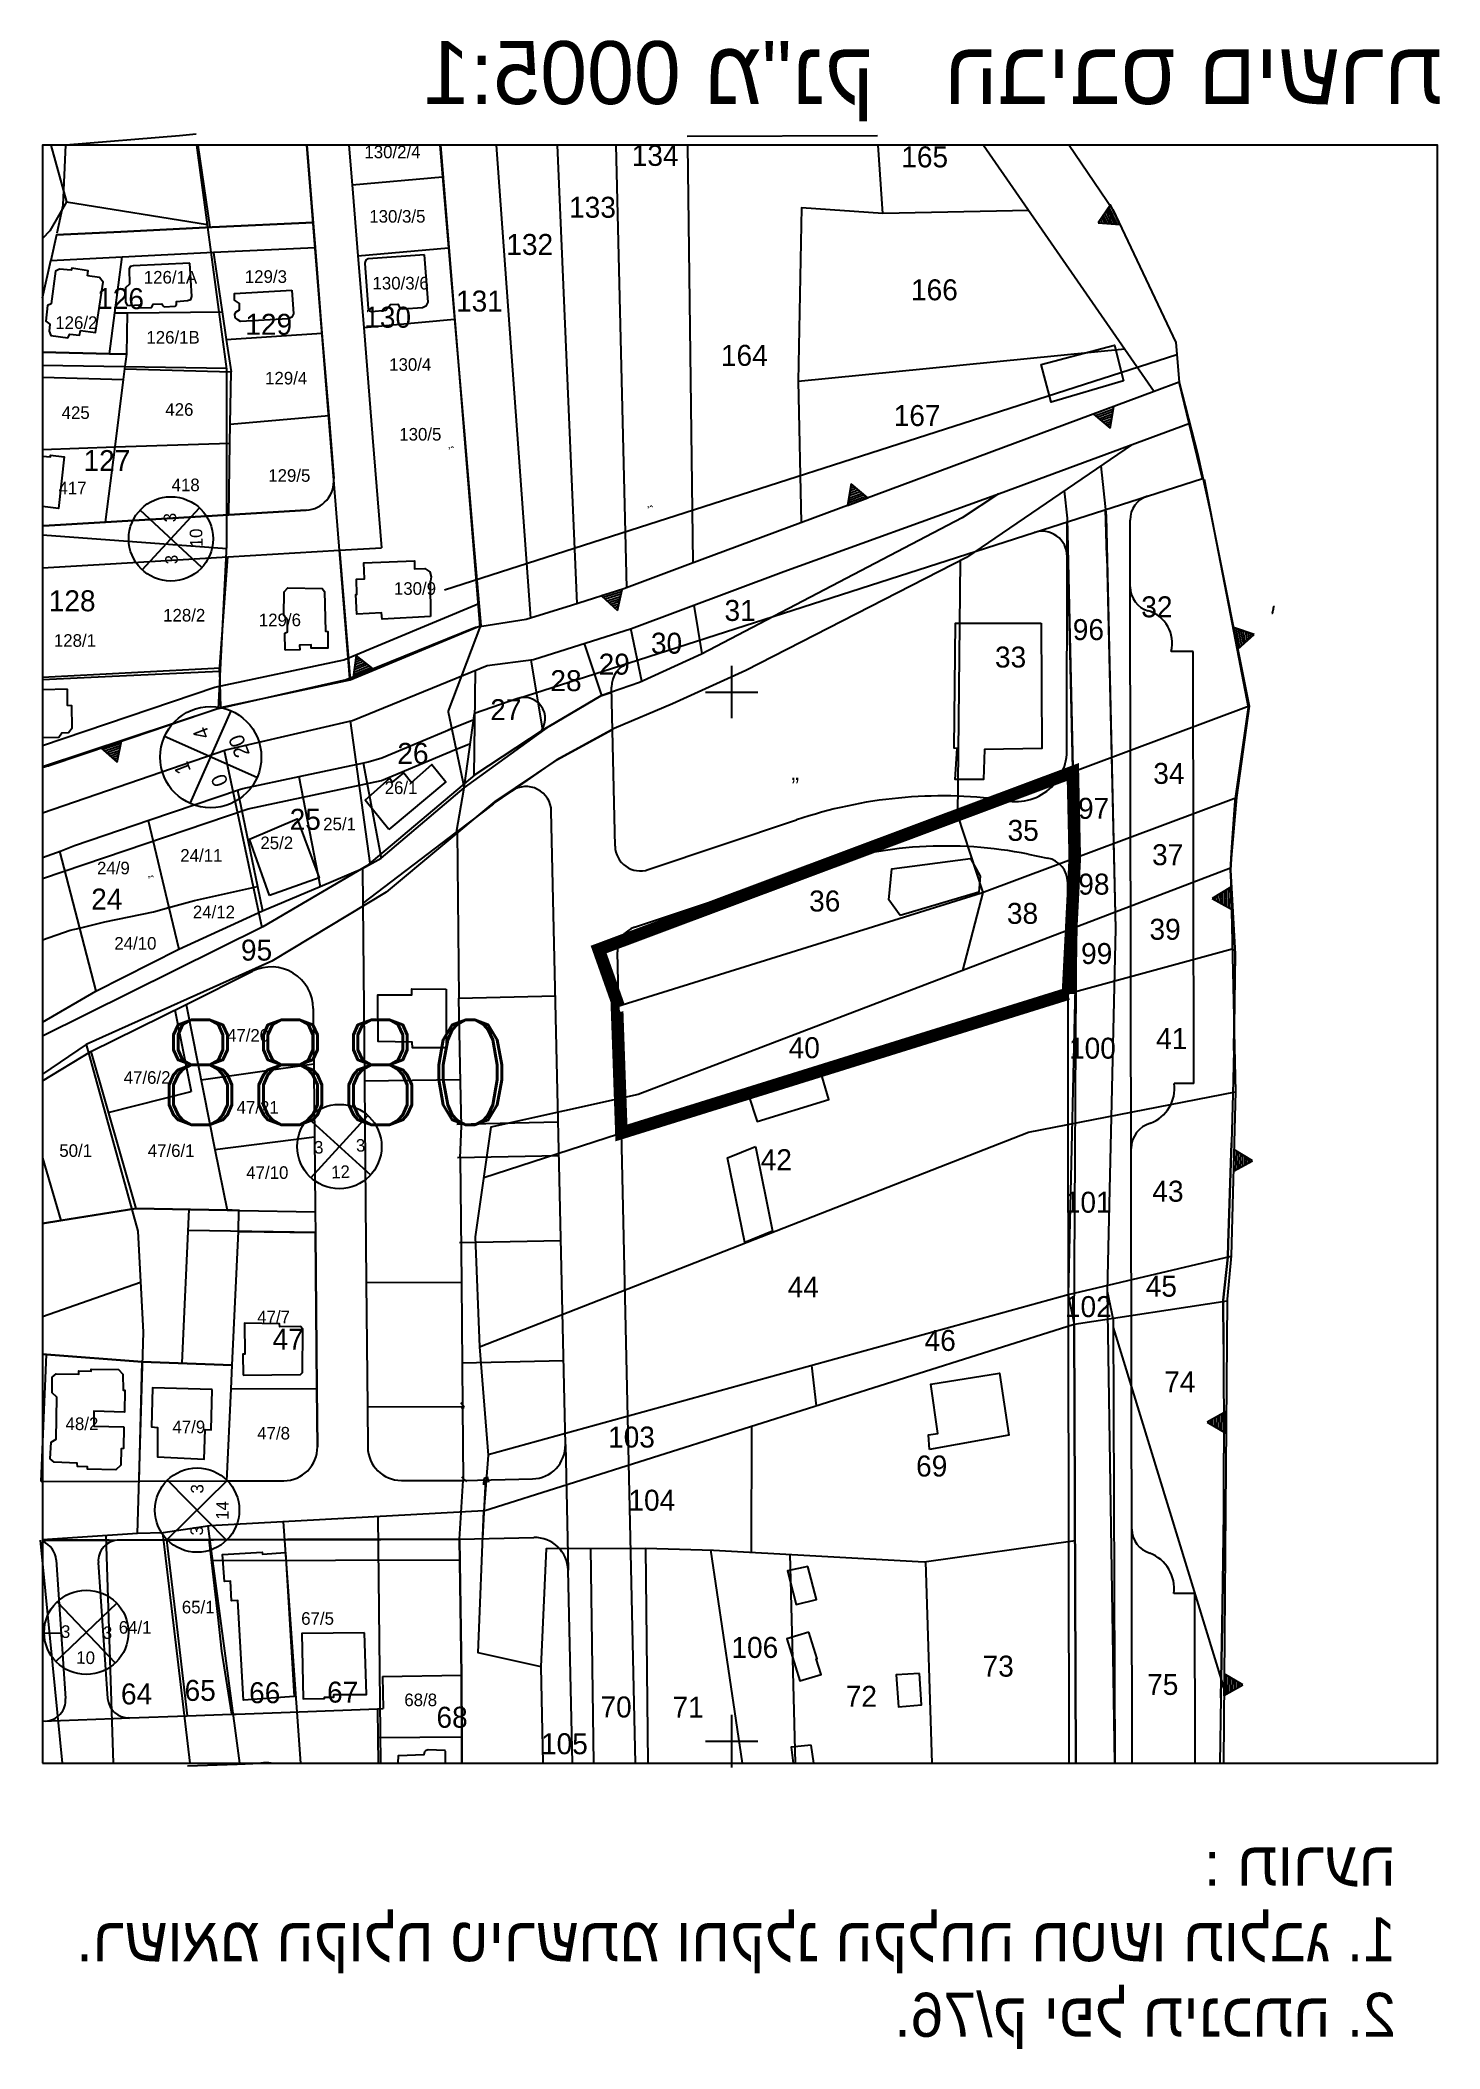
# Model space of a CAD drawing. Extents: x 148861 to 149208, y 169271 to 169495.
# Drawn here: x 149127.07 to 149160.42, y 169283 to 169330.87 of the extents above; entities that cross this region are included whole.
import ezdxf
from ezdxf.enums import TextEntityAlignment as Align

# ---------------------------------------------------------------- set-up
doc = ezdxf.new("R2010")
doc.units = 0
doc.header["$LTSCALE"] = 0.1
doc.header["$MEASUREMENT"] = 0
doc.layers.get('0').update_dxf_attribs({"linetype": 'CONTINUOUS'})
for name, color, linetype in [('BATIM', 4, 'CONTINUOUS'), ('D', 4, 'CONTINUOUS'), ('GUSH', 196, 'CONTINUOUS'), ('GUSHNAME', 196, 'CONTINUOUS'), ('HELKA', 192, 'CONTINUOUS'), ('K_AD_GRID', 8, 'CONTINUOUS'), ('MIG', 3, 'CONTINUOUS'), ('MISPAR-HELKA', 192, 'CONTINUOUS'), ('NUMLOT_1-', 4, 'CONTINUOUS'), ('ROAD-W', 8, 'CONTINUOUS'), ('S_CONCR_PRIM', 7, 'CONTINUOUS'), ('Z', 8, 'CONTINUOUS')]:
    doc.layers.add(name, color=color, linetype=linetype)
doc.styles.add('1', font='sivan.shx')
doc.styles.add('H', font='HEBTXT.SHX', dxfattribs={"width": 0.8})
doc.styles.add('ORON', font='oron.shx')
doc.styles.add('ROMANC', font='romanc.shx')
doc.styles.add('TRHEBTXT', font='hebtxt.shx')

msp = doc.modelspace()

# ---------------------------------------------------------------- texts
at = {"layer": 'BATIM', "color": 8, "style": 'ORON'}
msp.add_text('„', height=0.412, dxfattribs=at).set_placement((149145.06, 169313.407), align=Align.MIDDLE)
at = {"layer": 'D', "color": 8, "style": '1', "text_generation_flag": 2}
for s, height, p in [('תרשים סביבה   קנ"מ 0005:1', 1.5, (149160.481, 169329.349)), ('הערות :', 1.05, (149159.376, 169286.891)), ('1. גבלות ושטח החלקה נלקחו מתשריט חלוקה מאושר.', 1.05, (149159.376, 169285.091)), ('2. התכנית לפי ק/76.', 1.05, (149159.376, 169283.291))]:
    msp.add_text(s, height=height, dxfattribs=at).set_placement(p)
at = {"layer": 'GUSHNAME', "color": 8, "style": 'ROMANC'}
msp.add_text('8880', height=2.5, dxfattribs=at).set_placement((149134.102, 169306.273), align=Align.MIDDLE)
at = {"layer": 'MISPAR-HELKA', "color": 8, "style": 'ORON'}
for s, p in [('134', (149141.722, 169328.126)), ('165', (149148.145, 169328.091)), ('133', (149140.229, 169326.89)), ('132', (149138.733, 169326.004)), ('126', (149128.982, 169324.713)), ('131', (149137.535, 169324.655)), ('166', (149148.377, 169324.923)), ('129', (149132.514, 169324.101)), ('130', (149135.347, 169324.27)), ('164', (149143.847, 169323.361)), ('167', (149147.965, 169321.927)), ('127', (149128.657, 169320.856)), ('128', (149127.829, 169317.512)), ('32', (149153.679, 169317.368)), ('31', (149143.747, 169317.282)), ('96', (149152.047, 169316.826)), ('30', (149141.993, 169316.501)), ('29', (149140.748, 169316.002)), ('33', (149150.192, 169316.172)), ('28', (149139.597, 169315.609)), ('27', (149138.165, 169314.921)), ('26', (149135.95, 169313.876)), ('34', (149153.965, 169313.399)), ('97', (149152.171, 169312.566)), ('25', (149133.384, 169312.305)), ('35', (149150.492, 169312.041)), ('37', (149153.936, 169311.461)), ('98', (149152.177, 169310.76)), ('24', (149128.655, 169310.407)), ('36', (149145.763, 169310.358)), ('38', (149150.477, 169310.063)), ('39', (149153.874, 169309.684)), ('95', (149132.224, 169309.188)), ('99', (149152.244, 169309.106)), ('40', (149145.276, 169306.862)), ('100', (149152.143, 169306.85)), ('41', (149154.032, 169307.078)), ('42', (149144.61, 169304.196)), ('43', (149153.943, 169303.442)), ('101', (149152.042, 169303.179)), ('44', (149145.253, 169301.159)), ('45', (149153.785, 169301.175)), ('102', (149152.045, 169300.692)), ('47', (149132.976, 169299.913)), ('46', (149148.515, 169299.886)), ('74', (149154.226, 169298.897)), ('103', (149141.158, 169297.583)), ('69', (149148.313, 169296.893)), ('104', (149141.643, 169296.078)), ('106', (149144.098, 169292.57)), ('73', (149149.897, 169292.124)), ('64', (149129.364, 169291.462)), ('65', (149130.88, 169291.546)), ('66', (149132.418, 169291.491)), ('67', (149134.276, 169291.505)), ('75', (149153.819, 169291.685)), ('70', (149140.791, 169291.151)), ('71', (149142.508, 169291.145)), ('72', (149146.636, 169291.409)), ('68', (149136.883, 169290.906)), ('105', (149139.56, 169290.275))]:
    msp.add_text(s, height=0.5, dxfattribs=at).set_placement(p, align=Align.MIDDLE)
at = {"layer": 'Z', "color": 8, "style": 'ORON'}
for p in [(149136.86, 169321.083), (149141.6, 169319.674), (149129.705, 169310.857)]:
    msp.add_text('’ˆ', height=0.2062, dxfattribs=at).set_placement(p, align=Align.MIDDLE)

# ---------------------------------------------------------------- blocks, each defined once
blk = doc.blocks.new('K_AD_GRID')
at = {"color": 8}
for p, q in [((0, -0.5), (0, 0.5)), ((-0.5, 0), (0.5, 0))]:
    blk.add_line(p, q, dxfattribs=at)
blk = doc.blocks.new('S')
for p, q in [((-0.05, -0.51), (-0.02, 0.02)), ((0.03, 0.56), (-0.02, 0.03))]:
    blk.add_line(p, q)
for centre, start, end in [((0.3, 0.54), 84.8817, 174.8817), ((-0.33, -0.5), 266.4293, 356.4293)]:
    blk.add_arc(centre, 0.275, start, end)
blk = doc.blocks.new('TVC_ROAD')
for p, q in [((-2.84, -2.79), (2.84, 2.89)), ((-2.84, 2.89), (2.84, -2.79))]:
    blk.add_line(p, q)
blk.add_circle((0, 0.05), 4.02)
at = {"style": 'H'}
for tag, p in [('NUMBER', (0, 2.48)), ('LEFT', (-1.97, 0.07)), ('RIGHT', (2.03, 0.07)), ('WIDTH', (0, -2.36))]:
    blk.add_attdef(tag, text='', height=1.2, dxfattribs=at).set_placement(p, align=Align.MIDDLE)
blk = doc.blocks.new('S_GUSH')
at = {"color": 196}
for p, q in [((-0.510684, 0.11547), (0.510684, 0.11547)), ((-0.444017, 0.23094), (0.444017, 0.23094)), ((-0.377351, 0.34641), (0.377351, 0.34641)), ((-0.310684, 0.46188), (0.310684, 0.46188)), ((-0.244017, 0.577351), (0.244017, 0.577351)), ((-0.177351, 0.692821), (0.177351, 0.692821)), ((-0.110684, 0.808291), (0.110684, 0.808291)), ((-0.044017, 0.923761), (0.044017, 0.923761))]:
    blk.add_line(p, q, dxfattribs=at)
blk.add_lwpolyline([(0, 1), (-0.577351, 0), (0.577351, 0)], close=True, dxfattribs=at)
blk = doc.blocks.new('TR_LOT')

# ---------------------------------------------------------------- linework, layer by layer
at = {"layer": 'BATIM', "color": 8}
for points in [[(149136.223, 169325.76), (149134.887, 169325.658), (149134.831, 169325.627), (149134.813, 169325.591), (149134.803, 169325.552), (149134.886, 169324.481), (149134.912, 169324.421), (149134.959, 169324.407), (149135.303, 169324.437), (149135.418, 169324.574), (149135.594, 169324.582), (149135.647, 169324.48), (149135.713, 169324.47), (149136.181, 169324.501), (149136.27, 169324.551), (149136.314, 169324.632), (149136.223, 169325.76)], [(149128.195, 169325.257), (149128.21, 169325.373), (149127.825, 169325.435), (149127.805, 169325.392), (149127.527, 169325.417), (149127.431, 169325.364), (149127.328, 169324.591), (149127.241, 169324.55), (149127.202, 169324.173), (149127.297, 169324.107), (149127.281, 169323.937), (149127.325, 169323.83), (149127.727, 169323.782), (149127.774, 169323.868), (149128.003, 169323.839), (149128.028, 169323.957), (149128.386, 169323.902), (149128.569, 169325.104), (149128.48, 169325.216), (149128.195, 169325.257)], [(149130.637, 169325.56), (149129.286, 169325.497), (149129.215, 169325.478), (149129.189, 169325.422), (149129.197, 169325.055), (149129.103, 169324.966), (149129.102, 169324.627), (149129.138, 169324.558), (149129.205, 169324.547), (149129.425, 169324.563), (149129.43, 169324.49), (149129.72, 169324.499), (149129.752, 169324.555), (149129.756, 169324.581), (149129.969, 169324.589), (149129.998, 169324.54), (149130.023, 169324.52), (149130.284, 169324.534), (149130.317, 169324.57), (149130.316, 169324.644), (149130.575, 169324.664), (149130.661, 169324.692), (149130.681, 169324.762), (149130.637, 169325.56)], [(149133.068, 169324.913), (149133.103, 169324.348), (149133.062, 169324.274), (149132.979, 169324.235), (149131.843, 169324.169), (149131.774, 169324.207), (149131.716, 169324.264), (149131.709, 169324.342), (149131.738, 169324.399), (149131.817, 169324.442), (149131.814, 169324.595), (149131.7, 169324.675), (149131.696, 169324.834), (149133.068, 169324.913)], [(149152.883, 169322.75), (149151.156, 169322.248), (149150.925, 169323.14), (149152.667, 169323.602), (149152.883, 169322.75)], [(149127.126, 169320.958), (149127.312, 169320.941), (149127.313, 169320.983), (149127.637, 169320.943), (149127.503, 169319.714), (149127.126, 169319.755)], [(149136.367, 169317.137), (149135.218, 169317.071), (149135.2, 169317.224), (149134.611, 169317.195), (149134.586, 169317.662), (149134.616, 169317.662), (149134.602, 169318.029), (149134.793, 169318.034), (149134.78, 169318.413), (149135.984, 169318.463), (149135.987, 169318.27), (149136.237, 169318.282), (149136.351, 169318.205), (149136.384, 169318.079), (149136.365, 169317.985), (149136.361, 169317.974), (149136.367, 169317.137)], [(149132.904, 169316.338), (149132.894, 169316.74), (149132.961, 169316.769), (149132.959, 169317.056), (149132.877, 169317.16), (149132.881, 169317.725), (149132.971, 169317.819), (149133.789, 169317.802), (149133.843, 169317.734), (149133.867, 169316.789), (149133.923, 169316.783), (149133.92, 169316.386), (149133.528, 169316.383), (149133.524, 169316.46), (149133.25, 169316.453), (149133.257, 169316.344), (149132.904, 169316.338)], [(149150.919, 169316.982), (149150.937, 169313.988), (149149.571, 169313.97), (149149.547, 169313.257), (149148.873, 169313.257), (149148.92, 169313.995), (149148.846, 169314.002), (149148.879, 169316.979), (149150.919, 169316.982)], [(149127.716, 169315.405), (149127.126, 169315.388)], [(149127.126, 169314.254), (149127.515, 169314.265), (149127.58, 169314.362), (149127.744, 169314.374), (149127.833, 169314.483), (149127.824, 169315.009), (149127.719, 169315.014), (149127.716, 169315.405)], [(149135.378, 169312.065), (149134.814, 169312.757), (149135.398, 169313.284), (149135.467, 169313.186), (149135.733, 169313.415), (149135.913, 169313.182), (149136.401, 169313.61), (149136.737, 169313.2), (149135.378, 169312.065)], [(149132.534, 169310.488), (149132.054, 169311.829), (149133.194, 169312.312), (149133.715, 169310.908), (149132.534, 169310.488)], [(149147.559, 169310.011), (149147.29, 169310.382), (149147.359, 169311.122), (149149.237, 169311.367), (149149.467, 169310.948), (149149.436, 169310.572), (149147.559, 169310.011)], [(149136.742, 169308.257), (149136.742, 169306.86), (149135.937, 169306.857), (149135.932, 169306.995), (149135.118, 169307.008), (149135.113, 169308.123), (149135.927, 169308.12), (149135.92, 169308.268), (149136.742, 169308.257)], [(149145.666, 169306.303), (149143.941, 169305.751), (149144.151, 169305.106), (149145.86, 169305.631), (149145.666, 169306.303)], [(149144.11, 169304.507), (149144.517, 169302.488), (149143.862, 169302.219), (149143.45, 169304.238), (149144.11, 169304.507)], [(149131.901, 169299.06), (149133.271, 169299.07), (149133.32, 169299.121), (149133.324, 169300.157), (149133.273, 169300.216), (149132.775, 169300.209), (149132.774, 169300.284), (149131.935, 169300.295), (149131.945, 169299.556), (149131.899, 169299.555), (149131.901, 169299.06)], [(149129.063, 169297.828), (149129.055, 169297.309), (149129, 169297.305), (149128.99, 169296.911), (149128.873, 169296.804), (149128.193, 169296.82), (149128.196, 169296.876), (149127.953, 169296.88), (149127.95, 169296.959), (149127.401, 169296.984), (149127.307, 169297.063), (149127.326, 169297.463), (149127.446, 169297.535), (149127.467, 169298.531), (149127.356, 169298.638), (149127.354, 169299.013), (149127.452, 169299.087), (149127.986, 169299.079), (149127.988, 169299.165), (149128.285, 169299.156), (149128.286, 169299.202), (149128.936, 169299.196), (149129.033, 169299.085), (149129.044, 169298.704), (149129.086, 169298.697), (149129.076, 169298.173), (149128.345, 169298.199), (149128.343, 169297.839), (149129.063, 169297.828)], [(149148.26, 169297.289), (149148.238, 169297.637), (149148.46, 169297.671), (149148.292, 169298.843), (149149.928, 169299.102), (149150.15, 169297.631), (149148.26, 169297.289)], [(149131.167, 169298.715), (149129.746, 169298.753), (149129.718, 169297.826), (149129.865, 169297.809), (149129.864, 169297.108), (149130.979, 169297.058), (149130.999, 169297.762), (149131.144, 169297.753), (149131.167, 169298.715)], [(149132.91, 169294.836), (149133.118, 169291.397), (149131.916, 169291.31), (149131.779, 169293.692), (149131.623, 169293.683), (149131.6, 169294.151), (149131.456, 169294.143), (149131.41, 169294.781), (149132.357, 169294.842), (149132.364, 169294.796), (149132.91, 169294.836)], [(149145.357, 169294.499), (149144.879, 169294.399), (149145.083, 169293.59), (149145.569, 169293.713), (149145.357, 169294.499)], [(149134.797, 169292.914), (149133.301, 169292.899), (149133.336, 169291.348), (149133.841, 169291.35), (149133.84, 169291.386), (149134.067, 169291.388), (149134.067, 169291.447), (149134.845, 169291.451), (149134.797, 169292.914)], [(149145.382, 169292.934), (149144.862, 169292.778), (149145.171, 169291.771), (149145.677, 169291.926), (149145.558, 169292.297), (149145.58, 169292.302), (149145.382, 169292.934)], [(149148.02, 169291.946), (149147.469, 169291.917), (149147.524, 169291.158), (149148.073, 169291.204), (149148.02, 169291.946)], [(149135.602, 169289.809), (149135.605, 169289.991), (149136.214, 169290.021), (149136.233, 169290.087), (149136.267, 169290.121), (149136.314, 169290.136), (149136.713, 169290.124), (149136.722, 169290.089), (149136.721, 169289.809)], [(149145.439, 169290.242), (149144.962, 169290.192), (149145.009, 169289.809)], [(149145.505, 169289.809), (149145.439, 169290.242)]]:
    msp.add_lwpolyline(points, dxfattribs=at)
at = {"layer": 'GUSH', "color": 8}
for points in [[(149151.591, 169328.371), (149152.626, 169326.834), (149154.131, 169323.67), (149154.213, 169322.72), (149153.615, 169322.496), (149142.499, 169318.371), (149140.976, 169317.797), (149139.728, 169317.401), (149138.651, 169317.065), (149137.444, 169316.874), (149134.355, 169315.626), (149131.276, 169314.926), (149127.126, 169313.551)], [(149154.213, 169322.72), (149154.647, 169321.021), (149154.959, 169319.613), (149155.874, 169315.004), (149155.578, 169312.821), (149155.431, 169311.19), (149155.553, 169305.807), (149155.446, 169301.905), (149155.35, 169300.867), (149155.263, 169289.809)]]:
    msp.add_lwpolyline(points, dxfattribs=at)
at = {"layer": 'HELKA', "color": 8}
for points in [[(149147.023, 169328.593), (149142.488, 169328.574)], [(149127.325, 169328.371), (149127.691, 169327.019), (149127.298, 169326.329), (149127.126, 169326.148)], [(149131.313, 169314.934), (149131.517, 169318.841), (149131.517, 169323.032), (149130.803, 169328.371)], [(149133.413, 169328.371), (149134.439, 169315.66)], [(149137.551, 169316.891), (149136.615, 169328.371)], [(149137.933, 169328.371), (149138.751, 169317.096)], [(149139.863, 169317.444), (149139.392, 169328.371)], [(149140.784, 169328.371), (149141.041, 169317.821)], [(149142.491, 169328.371), (149142.62, 169318.416)], [(149147.15, 169326.743), (149147.038, 169328.371)], [(149149.548, 169328.371), (149153.615, 169322.496)], [(149127.691, 169327.019), (149131.056, 169326.478)], [(149150.628, 169326.81), (149147.15, 169326.743), (149145.208, 169326.878), (149145.13, 169322.749), (149145.204, 169319.375)], [(149145.13, 169322.749), (149152.911, 169323.513)], [(149131.515, 169323.049), (149127.126, 169323.121)], [(149127.126, 169312.459), (149131.493, 169313.957), (149134.509, 169314.659), (149137.722, 169315.968), (149138.82, 169316.111), (149141.161, 169316.853), (149144.785, 169318.209), (149149.925, 169320.066), (149154.462, 169321.745)], [(149153.091, 169321.238), (149149.144, 169318.545), (149143.883, 169315.849), (149142.133, 169315.053), (149140.745, 169314.47), (149139.378, 169313.72), (149137.904, 169312.732), (149135.315, 169310.569), (149132.588, 169308.924), (149128.167, 169306.936), (149127.126, 169306.234)], [(149152.341, 169320.726), (149152.467, 169319.537), (149152.69, 169309.693), (149152.492, 169301.063), (149152.639, 169300.377), (149152.675, 169289.809)], [(149149.903, 169320.058), (149149.038, 169319.485), (149142.826, 169316.241), (149141.346, 169315.567), (149140.43, 169315.245), (149139.055, 169314.438), (149137.423, 169313.364), (149134.853, 169311.194), (149132.372, 169309.743), (149127.126, 169307.135)], [(149151.47, 169320.132), (149151.539, 169319.478), (149151.761, 169309.693), (149151.561, 169300.975), (149151.71, 169300.277), (149151.746, 169289.809)], [(149127.126, 169319.086), (149131.513, 169318.755)], [(149148.989, 169318.466), (149148.928, 169312.404), (149149.529, 169310.563), (149149.049, 169308.701)], [(149142.647, 169317.409), (149142.834, 169316.245)], [(149141.408, 169315.595), (149141.146, 169316.848)], [(149140.031, 169316.495), (149140.447, 169315.251)], [(149127.126, 169315.689), (149131.364, 169315.912)], [(149137.431, 169315.849), (149137.399, 169313.344)], [(149139.045, 169314.432), (149138.769, 169316.105)], [(149155.874, 169315.004), (149140.376, 169309.202), (149140.812, 169307.845), (149149.502, 169310.553), (149155.578, 169312.821)], [(149134.93, 169311.26), (149134.465, 169314.649)], [(149131.449, 169313.942), (149132.346, 169309.73)], [(149155.432, 169311.142), (149141.314, 169305.743), (149137.809, 169304.97), (149137.435, 169302.351), (149137.533, 169299.737), (149137.74, 169297.154), (149137.641, 169295.822), (149151.71, 169300.277), (149155.35, 169300.829)], [(149137.637, 169303.768), (149149.01, 169307.452), (149155.475, 169309.214)], [(149128.167, 169306.936), (149129.392, 169302.492), (149129.519, 169300.081), (149129.382, 169295.282)], [(149137.533, 169299.733), (149150.623, 169304.849), (149155.553, 169305.807)], [(149155.444, 169301.884), (149151.561, 169300.975), (149137.74, 169297.161)], [(149129.457, 169301.266), (149127.126, 169300.45)], [(149152.64, 169300.195), (149155.277, 169291.596)], [(149145.446, 169299.287), (149145.556, 169298.328)], [(149144.022, 169297.842), (149144.014, 169294.841)], [(149139.056, 169289.809), (149139.002, 169292.106), (149137.503, 169292.441), (149137.641, 169295.822), (149131.112, 169295.464), (149129.999, 169295.301), (149129.385, 169295.283), (149127.126, 169295.133)], [(149132.854, 169295.56), (149133.273, 169289.809)], [(149135.185, 169289.809), (149135.12, 169295.684)], [(149127.067, 169295.129), (149127.589, 169289.809)], [(149128.811, 169289.809), (149128.639, 169295.233)], [(149129.983, 169295.3), (149130.63, 169289.809)], [(149131.823, 169289.809), (149131.071, 169295.458)], [(149139.002, 169292.106), (149139.134, 169294.93), (149141.493, 169294.934), (149143.111, 169294.891), (149148.136, 169294.609), (149151.728, 169295.117)], [(149140.184, 169294.932), (149140.256, 169289.809)], [(149141.554, 169289.809), (149141.502, 169294.934)], [(149143.044, 169294.893), (149143.799, 169289.809)], [(149145.068, 169289.809), (149144.937, 169294.789)], [(149148.161, 169294.612), (149148.316, 169289.809)]]:
    msp.add_lwpolyline(points, dxfattribs=at)
at = {"layer": 'MIG', "color": 8}
for p, q in [((149127.681, 169328.376), (149130.387, 169328.6)), ((149130.387, 169328.6), (149130.786, 169328.639)), ((149130.787, 169328.633), (149130.787, 169328.633)), ((149127.617, 169326.94), (149127.681, 169328.376)), ((149127.617, 169326.94), (149127.681, 169328.376)), ((149130.825, 169328.371), (149131.108, 169326.415)), ((149130.825, 169328.371), (149131.108, 169326.415)), ((149130.825, 169328.371), (149131.108, 169326.415)), ((149133.421, 169328.371), (149133.618, 169325.928)), ((149134.426, 169328.371), (149134.502, 169327.428)), ((149136.59, 169328.371), (149136.655, 169327.617)), ((149134.502, 169327.428), (149136.655, 169327.617)), ((149136.655, 169327.617), (149136.799, 169325.921)), ((149134.502, 169327.428), (149134.639, 169325.729)), ((149127.47, 169326.281), (149127.617, 169326.94)), ((149127.459, 169326.23), (149128.99, 169326.308)), ((149128.99, 169326.308), (149131.164, 169326.418)), ((149131.167, 169326.418), (149133.57, 169326.526)), ((149127.323, 169325.622), (149129.021, 169325.709)), ((149127.323, 169325.622), (149129.021, 169325.709)), ((149128.848, 169324.371), (149129.021, 169325.709)), ((149129.021, 169325.709), (149131.194, 169325.819)), ((149129.021, 169325.709), (149131.194, 169325.819)), ((149131.194, 169325.819), (149133.618, 169325.928)), ((149131.194, 169325.819), (149133.618, 169325.928)), ((149131.194, 169325.819), (149131.205, 169325.745)), ((149131.205, 169325.745), (149131.405, 169324.395)), ((149133.618, 169325.928), (149133.783, 169323.892)), ((149133.618, 169325.928), (149133.783, 169323.892)), ((149134.639, 169325.729), (149136.799, 169325.921)), ((149134.639, 169325.729), (149134.776, 169324.024)), ((149136.799, 169325.921), (149136.944, 169324.22)), ((149127.126, 169324.733), (149127.323, 169325.622)), ((149127.126, 169324.733), (149127.323, 169325.622)), ((149128.723, 169323.396), (149128.848, 169324.371)), ((149128.848, 169324.371), (149129.149, 169324.373)), ((149129.13, 169323.386), (149129.149, 169324.373)), ((149129.149, 169324.373), (149131.405, 169324.395)), ((149131.405, 169324.395), (149131.502, 169323.738)), ((149131.502, 169323.738), (149133.783, 169323.892)), ((149133.783, 169323.892), (149133.942, 169321.928)), ((149133.783, 169323.892), (149133.942, 169321.928)), ((149134.776, 169324.024), (149136.944, 169324.22)), ((149134.776, 169324.024), (149134.988, 169321.401)), ((149136.944, 169324.22), (149137.17, 169321.563)), ((149127.126, 169323.438), (149128.723, 169323.396)), ((149128.723, 169323.396), (149127.126, 169323.438)), ((149128.723, 169323.396), (149129.13, 169323.386)), ((149129.13, 169323.386), (149128.723, 169323.396)), ((149129.086, 169323.036), (149129.13, 169323.386)), ((149129.086, 169323.036), (149129.13, 169323.386)), ((149131.502, 169323.738), (149131.616, 169322.97)), ((149136.7, 169317.772), (149154.155, 169323.384)), ((149127.126, 169322.837), (149129.055, 169322.787)), ((149127.126, 169322.837), (149129.055, 169322.787)), ((149129.055, 169322.787), (149129.086, 169323.036)), ((149129.055, 169322.787), (149129.086, 169323.036)), ((149129.086, 169323.036), (149131.616, 169322.97)), ((149131.596, 169321.724), (149131.616, 169322.97)), ((149128.852, 169321.177), (149129.055, 169322.787)), ((149154.763, 169320.428), (149154.213, 169322.72)), ((149131.596, 169321.724), (149133.942, 169321.928)), ((149133.942, 169321.928), (149134.064, 169320.426)), ((149133.942, 169321.928), (149134.064, 169320.426)), ((149131.589, 169321.27), (149131.596, 169321.724)), ((149134.988, 169321.401), (149135.2, 169318.775)), ((149137.17, 169321.563), (149137.397, 169318.906)), ((149127.126, 169321.119), (149128.852, 169321.177)), ((149128.627, 169319.386), (149128.852, 169321.177)), ((149128.852, 169321.177), (149131.589, 169321.27)), ((149131.561, 169319.561), (149131.589, 169321.27)), ((149150.757, 169319.14), (149153.455, 169320.008)), ((149153.455, 169320.008), (149154.763, 169320.428)), ((149155.439, 169317.162), (149154.815, 169320.402)), ((149155.439, 169317.162), (149154.815, 169320.402)), ((149128.627, 169319.386), (149131.561, 169319.561)), ((149131.561, 169319.561), (149128.627, 169319.386)), ((149131.561, 169319.561), (149133.408, 169319.671)), ((149133.408, 169319.671), (149131.561, 169319.561)), ((149152.489, 169318.572), (149152.451, 169319.685)), ((149127.145, 169319.301), (149128.627, 169319.386)), ((149128.627, 169319.386), (149127.145, 169319.301)), ((149141.099, 169316.035), (149150.757, 169319.14)), ((149151.54, 169318.57), (149151.541, 169319.392)), ((149151.761, 169309.693), (149151.541, 169319.392)), ((149153.042, 169317.846), (149153.039, 169319.436)), ((149128.609, 169318.383), (149131.536, 169318.557)), ((149131.339, 169315.837), (149131.536, 169318.557)), ((149131.536, 169318.557), (149134.202, 169318.716)), ((149134.202, 169318.716), (149135.2, 169318.775)), ((149134.202, 169318.716), (149134.452, 169315.626)), ((149137.397, 169318.906), (149137.567, 169316.926)), ((149151.529, 169314.067), (149151.54, 169318.57)), ((149152.489, 169318.572), (149152.69, 169309.693)), ((149127.126, 169318.295), (149128.609, 169318.383)), ((149153.092, 169289.809), (149153.042, 169317.846)), ((149134.303, 169316.106), (149137.522, 169317.449)), ((149155.439, 169317.162), (149155.862, 169314.966)), ((149155.862, 169314.966), (149155.439, 169317.162)), ((149134.452, 169315.626), (149137.567, 169316.926)), ((149136.791, 169314.869), (149137.567, 169316.926)), ((149154.544, 169316.307), (149154.019, 169316.306)), ((149154.563, 169306.007), (149154.544, 169316.307)), ((149127.126, 169315.635), (149128.618, 169315.707)), ((149128.617, 169315.714), (149128.618, 169315.707)), ((149128.618, 169315.707), (149131.339, 169315.837)), ((149131.229, 169315.455), (149134.303, 169316.106)), ((149131.339, 169315.837), (149131.362, 169314.972)), ((149138.45, 169315.184), (149141.099, 169316.035)), ((149127.126, 169314.06), (149131.229, 169315.455)), ((149131.362, 169314.972), (149134.452, 169315.626)), ((149138.45, 169315.184), (149137.419, 169314.822)), ((149139.203, 169314.525), (149140.43, 169315.245)), ((149140.43, 169315.245), (149140.686, 169315.335)), ((149140.767, 169311.661), (149140.683, 169315.451)), ((149128.811, 169314.105), (149131.362, 169314.972)), ((149136.791, 169314.869), (149137.171, 169313.051)), ((149137.171, 169313.051), (149137.419, 169314.822)), ((149155.862, 169314.966), (149155.541, 169312.745)), ((149155.541, 169312.745), (149155.862, 169314.966)), ((149135.205, 169313.773), (149136.874, 169314.47)), ((149136.788, 169314.434), (149137.4, 169314.686)), ((149137.171, 169313.051), (149138.897, 169314.303)), ((149138.897, 169314.303), (149139.203, 169314.525)), ((149139.378, 169313.72), (149140.705, 169314.448)), ((149127.308, 169313.594), (149128.811, 169314.105)), ((149134.885, 169313.673), (149135.205, 169313.773)), ((149135.199, 169313.229), (149136.978, 169313.972)), ((149136.978, 169313.972), (149137.32, 169314.112)), ((149131.893, 169313.04), (149133.239, 169313.325)), ((149133.232, 169313.324), (149133.737, 169310.705)), ((149133.239, 169313.325), (149134.778, 169313.651)), ((149134.768, 169313.649), (149135.19, 169311.38)), ((149134.778, 169313.651), (149134.885, 169313.673)), ((149138.307, 169312.977), (149139.378, 169313.72)), ((149129.68, 169312.288), (149131.814, 169313.013)), ((149131.767, 169312.998), (149132.246, 169310.704)), ((149131.814, 169313.013), (149131.893, 169313.04)), ((149131.814, 169313.013), (149131.893, 169313.04)), ((149132.026, 169312.557), (149135.199, 169313.229)), ((149135.19, 169311.38), (149137.171, 169313.051)), ((149136.989, 169311.999), (149137.171, 169313.051)), ((149137.865, 169312.671), (149138.307, 169312.977)), ((149127.126, 169310.892), (149132.026, 169312.557)), ((149137.656, 169312.51), (149137.004, 169312.01)), ((149137.872, 169312.676), (149137.656, 169312.51)), ((149139.582, 169297.405), (149139.248, 169312.497)), ((149155.468, 169311.639), (149155.534, 169312.637)), ((149155.534, 169312.637), (149155.541, 169312.745)), ((149155.534, 169312.637), (149155.541, 169312.745)), ((149127.884, 169311.678), (149129.68, 169312.288)), ((149129.644, 169312.276), (149130.137, 169310.2)), ((149134.754, 169310.298), (149136.989, 169311.999)), ((149136.989, 169311.999), (149137.004, 169312.01)), ((149137.004, 169312.01), (149137.04, 169308.039)), ((149141.557, 169311.106), (149145.093, 169312.289)), ((149127.126, 169311.392), (149127.565, 169311.557)), ((149127.525, 169311.542), (149128.002, 169309.713)), ((149127.565, 169311.557), (149127.884, 169311.678)), ((149127.565, 169311.557), (149127.884, 169311.678)), ((149134.746, 169311.133), (149135.19, 169311.38)), ((149134.746, 169311.133), (149135.19, 169311.38)), ((149150.61, 169311.474), (149151.072, 169311.382)), ((149155.432, 169311.093), (149155.468, 169311.639)), ((149155.468, 169311.639), (149155.432, 169311.093)), ((149133.737, 169310.705), (149134.746, 169311.133)), ((149134.746, 169311.133), (149134.754, 169310.298)), ((149141.232, 169309.731), (149145.474, 169311.151)), ((149155.547, 169309.097), (149155.432, 169311.093)), ((149155.432, 169311.093), (149155.547, 169309.097)), ((149130.741, 169310.368), (149132.246, 169310.704)), ((149132.246, 169310.704), (149132.368, 169310.122)), ((149132.368, 169310.122), (149133.737, 169310.705)), ((149151.592, 169289.809), (149151.554, 169310.795)), ((149128.605, 169309.865), (149129.77, 169310.096)), ((149129.77, 169310.096), (149130.137, 169310.2)), ((149130.137, 169310.2), (149130.741, 169310.368)), ((149130.137, 169310.2), (149130.372, 169309.207)), ((149130.372, 169309.207), (149132.368, 169310.122)), ((149134.754, 169310.298), (149134.777, 169307.808)), ((149127.126, 169309.432), (149127.785, 169309.659)), ((149127.785, 169309.659), (149128.002, 169309.713)), ((149128.002, 169309.713), (149128.605, 169309.865)), ((149128.002, 169309.713), (149128.394, 169308.211)), ((149151.71, 169300.277), (149151.761, 169309.693)), ((149152.69, 169309.693), (149152.492, 169301.063)), ((149128.394, 169308.211), (149130.372, 169309.207)), ((149141.251, 169289.809), (149140.823, 169309.149)), ((149155.509, 169306.797), (149155.547, 169309.097)), ((149155.547, 169309.097), (149155.509, 169306.797)), ((149130.543, 169307.895), (149132.129, 169308.683)), ((149130.543, 169307.895), (149132.129, 169308.683)), ((149127.126, 169307.47), (149128.394, 169308.211)), ((149137.04, 169308.044), (149139.346, 169308.095)), ((149137.083, 169306.033), (149137.04, 169308.039)), ((149140.918, 169304.831), (149151.559, 169308.147)), ((149128.272, 169306.768), (149130.543, 169307.895)), ((149130.274, 169307.762), (149130.662, 169305.816)), ((149130.543, 169307.895), (149131.233, 169304.432)), ((149133.574, 169307.797), (149133.603, 169304.737)), ((149133.574, 169307.797), (149133.603, 169304.737)), ((149134.777, 169307.808), (149134.792, 169306.071)), ((149127.126, 169306.07), (149128.272, 169306.768)), ((149128.272, 169306.768), (149129.348, 169303.028)), ((149155.509, 169306.797), (149155.492, 169305.752)), ((149155.509, 169306.797), (149155.492, 169305.752)), ((149130.9, 169306.099), (149133.586, 169306.477)), ((149134.792, 169306.071), (149137.082, 169306.107)), ((149134.792, 169306.071), (149134.793, 169306.024)), ((149134.792, 169306.071), (149134.793, 169306.024)), ((149128.69, 169305.317), (149130.662, 169305.816)), ((149134.793, 169306.024), (149134.837, 169301.264)), ((149134.793, 169306.024), (149134.837, 169301.264)), ((149137.109, 169304.993), (149137.083, 169306.033)), ((149154.563, 169306.007), (149154.089, 169306.006)), ((149155.492, 169305.752), (149155.455, 169304.598)), ((149155.492, 169305.752), (149155.455, 169304.598)), ((149131.233, 169304.432), (149133.603, 169304.737)), ((149133.603, 169304.737), (149133.62, 169303.026)), ((149133.603, 169304.737), (149133.62, 169303.026)), ((149136.995, 169305.042), (149139.412, 169305.096)), ((149137.076, 169304.241), (149137.109, 169304.993)), ((149127.126, 169304.241), (149127.557, 169302.741)), ((149131.233, 169304.432), (149131.52, 169302.99)), ((149137.013, 169304.242), (149139.43, 169304.296)), ((149137.076, 169304.241), (149137.104, 169301.271)), ((149155.378, 169302.198), (149155.455, 169304.598)), ((149155.455, 169304.598), (149155.378, 169302.198)), ((149127.126, 169302.672), (149127.557, 169302.741)), ((149127.557, 169302.741), (149127.126, 169302.672)), ((149127.557, 169302.741), (149129.348, 169303.028)), ((149129.348, 169303.028), (149127.557, 169302.741)), ((149129.348, 169303.028), (149131.52, 169302.99)), ((149131.52, 169302.99), (149129.348, 169303.028)), ((149129.348, 169303.028), (149131.52, 169302.99)), ((149130.613, 169303.006), (149130.445, 169299.355)), ((149131.52, 169302.99), (149131.643, 169302.988)), ((149131.643, 169302.988), (149131.52, 169302.99)), ((149131.52, 169302.99), (149131.643, 169302.988)), ((149131.643, 169302.988), (149131.814, 169302.985)), ((149131.814, 169302.985), (149131.643, 169302.988)), ((149131.643, 169302.988), (149131.814, 169302.985)), ((149131.791, 169302.485), (149131.799, 169302.986)), ((149131.814, 169302.985), (149133.621, 169302.954)), ((149131.814, 169302.985), (149133.621, 169302.954)), ((149133.62, 169303.026), (149133.621, 169302.954)), ((149133.62, 169303.026), (149133.621, 169302.954)), ((149133.621, 169302.954), (149133.626, 169302.454)), ((149133.626, 169302.454), (149130.59, 169302.506)), ((149131.644, 169299.3), (149131.791, 169302.485)), ((149131.791, 169302.485), (149133.626, 169302.454)), ((149133.626, 169302.454), (149133.626, 169302.451)), ((149133.626, 169302.451), (149133.626, 169302.454)), ((149133.626, 169302.451), (149133.661, 169298.74)), ((149133.661, 169298.74), (149133.626, 169302.451)), ((149137.058, 169302.216), (149139.475, 169302.269)), ((149155.262, 169300.846), (149155.368, 169301.873)), ((149155.368, 169301.873), (149155.262, 169300.846)), ((149155.368, 169301.873), (149155.378, 169302.198)), ((149155.378, 169302.198), (149155.368, 169301.873)), ((149134.837, 169301.264), (149137.104, 169301.271)), ((149134.837, 169301.264), (149134.865, 169298.304)), ((149134.837, 169301.264), (149134.865, 169298.304)), ((149137.104, 169301.271), (149137.104, 169301.268)), ((149137.104, 169301.268), (149137.13, 169298.311)), ((149152.492, 169301.063), (149152.667, 169289.809)), ((149155.266, 169299.799), (149155.262, 169300.846)), ((149155.262, 169300.846), (149155.266, 169299.799)), ((149151.746, 169289.809), (149151.71, 169300.277)), ((149127.094, 169296.525), (149127.218, 169299.551)), ((149127.126, 169299.558), (149127.218, 169299.551)), ((149127.126, 169299.558), (149127.218, 169299.551)), ((149127.218, 169299.551), (149127.126, 169299.558)), ((149127.218, 169299.551), (149129.494, 169299.372)), ((149127.218, 169299.551), (149129.5, 169299.372)), ((149129.494, 169299.372), (149127.218, 169299.551)), ((149129.424, 169296.531), (149129.494, 169299.372)), ((149129.494, 169299.372), (149129.5, 169299.372)), ((149129.5, 169299.372), (149129.494, 169299.372)), ((149129.5, 169299.372), (149131.644, 169299.3)), ((149129.5, 169299.372), (149131.644, 169299.3)), ((149131.644, 169299.3), (149129.5, 169299.372)), ((149137.121, 169299.351), (149139.538, 169299.404)), ((149155.266, 169299.799), (149155.276, 169297.199)), ((149155.266, 169299.799), (149155.276, 169297.199)), ((149131.617, 169298.731), (149131.644, 169299.3)), ((149131.514, 169296.538), (149131.617, 169298.731)), ((149131.617, 169298.731), (149133.661, 169298.74)), ((149133.661, 169298.74), (149133.673, 169297.35)), ((149133.673, 169297.35), (149133.661, 169298.74)), ((149134.865, 169298.304), (149137.13, 169298.311)), ((149134.865, 169298.304), (149134.874, 169297.343)), ((149134.865, 169298.304), (149134.874, 169297.343)), ((149137.167, 169298.295), (149137.089, 169298.397)), ((149137.104, 169298.263), (149137.167, 169298.295)), ((149137.13, 169298.311), (149137.147, 169296.551)), ((149139.582, 169297.405), (149139.648, 169294.408)), ((149155.276, 169295.772), (149155.276, 169297.199)), ((149127.094, 169296.525), (149129.424, 169296.531)), ((149127.094, 169296.525), (149129.424, 169296.531)), ((149129.424, 169296.531), (149131.514, 169296.538)), ((149129.424, 169296.531), (149131.514, 169296.538)), ((149131.514, 169296.538), (149132.876, 169296.543)), ((149131.514, 169296.538), (149132.876, 169296.543)), ((149135.674, 169296.55), (149137.147, 169296.551)), ((149135.674, 169296.55), (149135.721, 169296.55)), ((149135.721, 169296.55), (149137.147, 169296.551)), ((149137.063, 169295.151), (149137.147, 169296.551)), ((149137.238, 169296.52), (149137.112, 169296.63)), ((149137.162, 169296.551), (149138.8, 169296.587)), ((149137.614, 169295.163), (149137.69, 169296.562)), ((149137.639, 169296.591), (149137.631, 169296.442)), ((149137.725, 169296.638), (149137.639, 169296.591)), ((149137.757, 169296.497), (149137.725, 169296.638)), ((149155.24, 169293.57), (149155.276, 169295.772)), ((149155.276, 169295.772), (149155.24, 169293.57)), ((149128.709, 169295.129), (149127.123, 169295.125)), ((149127.123, 169295.125), (149127.127, 169295.125)), ((149127.127, 169295.125), (149128.709, 169295.129)), ((149127.127, 169295.125), (149128.709, 169295.129)), ((149128.709, 169295.129), (149130.078, 169295.133)), ((149130.078, 169295.133), (149128.951, 169295.129)), ((149130.078, 169295.133), (149130.297, 169293.268)), ((149130.078, 169295.133), (149130.082, 169295.133)), ((149130.082, 169295.133), (149130.078, 169295.133)), ((149130.082, 169295.133), (149131.085, 169295.136)), ((149131.085, 169295.136), (149130.082, 169295.133)), ((149131.084, 169295.14), (149131.298, 169293.293)), ((149131.085, 169295.136), (149131.199, 169295.136)), ((149131.199, 169295.136), (149131.085, 169295.136)), ((149131.199, 169295.136), (149132.963, 169295.14)), ((149132.963, 169295.14), (149131.199, 169295.136)), ((149132.963, 169295.14), (149135.189, 169295.145)), ((149135.189, 169295.145), (149132.963, 169295.14)), ((149135.189, 169295.145), (149137.063, 169295.151)), ((149137.063, 169295.151), (149135.189, 169295.145)), ((149137.063, 169295.151), (149138.831, 169295.19)), ((149137.063, 169295.151), (149137.111, 169291.905)), ((149137.063, 169295.151), (149137.111, 169291.905)), ((149137.111, 169291.905), (149137.063, 169295.151)), ((149127.447, 169294.659), (149127.673, 169291.35)), ((149128.453, 169294.595), (149128.675, 169291.356)), ((149137.071, 169294.649), (149131.142, 169294.636)), ((149139.75, 169289.809), (149139.648, 169294.408)), ((149154.584, 169293.853), (149154.084, 169293.853)), ((149154.592, 169289.809), (149154.584, 169293.853)), ((149130.297, 169293.268), (149130.57, 169290.94)), ((149131.298, 169293.293), (149131.392, 169292.479)), ((149155.205, 169291.369), (149155.24, 169293.57)), ((149155.24, 169293.57), (149155.205, 169291.369)), ((149127.126, 169292.907), (149127.566, 169292.916)), ((149131.392, 169292.479), (149131.627, 169290.979)), ((149135.228, 169291.879), (149137.111, 169291.905)), ((149135.228, 169291.879), (149135.237, 169291.114)), ((149137.111, 169291.905), (149137.114, 169290.438)), ((149137.111, 169291.905), (149137.114, 169290.438)), ((149137.114, 169290.438), (149137.111, 169291.905)), ((149155.205, 169291.369), (149155.18, 169289.809)), ((149155.205, 169291.369), (149155.18, 169289.809)), ((149127.126, 169290.814), (149127.551, 169290.83)), ((149127.551, 169290.83), (149128.813, 169290.876)), ((149128.813, 169290.876), (149129.192, 169290.89)), ((149129.184, 169290.895), (149129.164, 169290.883)), ((149129.184, 169290.895), (149129.207, 169290.882)), ((149129.192, 169290.89), (149130.57, 169290.94)), ((149130.57, 169290.94), (149131.627, 169290.979)), ((149130.57, 169290.94), (149131.627, 169290.979)), ((149131.627, 169290.979), (149131.735, 169290.983)), ((149131.627, 169290.979), (149131.735, 169290.983)), ((149131.735, 169290.983), (149133.238, 169291.039)), ((149131.735, 169290.983), (149133.238, 169291.039)), ((149133.238, 169291.039), (149135.107, 169291.109)), ((149133.238, 169291.039), (149135.107, 169291.109)), ((149135.107, 169291.109), (149135.237, 169291.114)), ((149135.107, 169291.109), (149135.116, 169290.425)), ((149135.107, 169291.109), (149135.116, 169290.425)), ((149135.116, 169290.425), (149137.114, 169290.438)), ((149135.116, 169290.425), (149135.123, 169289.809)), ((149135.116, 169290.425), (149135.123, 169289.809)), ((149137.114, 169290.438), (149137.116, 169289.809)), ((149137.114, 169290.438), (149137.116, 169289.809)), ((149137.116, 169289.809), (149137.114, 169290.438)), ((149131.761, 169289.789), (149132.323, 169289.809)), ((149130.58, 169289.745), (149131.761, 169289.789))]:
    msp.add_line(p, q, dxfattribs=at)
msp.add_lwpolyline([(149133.57, 169326.526), (149131.166, 169326.418), (149128.99, 169326.308), (149128.99, 169326.308), (149127.459, 169326.23), (149127.323, 169325.622), (149129.021, 169325.709), (149131.194, 169325.819), (149133.618, 169325.928)], close=True, dxfattribs=at)
for centre, radius, start, end in [((149133.366, 169320.37), 0.7, 273.4194, 4.6251), ((149133.366, 169320.37), 0.7, 273.4194, 4.6251), ((149153.639, 169319.437), 0.6, 107.8237, 180.1021), ((149127.161, 169320.301), 1, 267.9836, 269.1037), ((149127.161, 169320.301), 1, 267.9836, 269.1037), ((149150.94, 169318.569), 0.6, 0.1021, 107.8237), ((149153.642, 169317.847), 0.6, 180.1021, 253.5005), ((149153.244, 169316.505), 0.8, 345.6246, 73.5005), ((149141.283, 169315.464), 0.6, 107.8237, 181.2674), ((149138.603, 169314.708), 0.5, 305.9578, 107.8237), ((149150.318, 169313.947), 1.218, 255.4708, 5.686), ((149126.987, 169314.541), 1, 277.9932, 288.7733), ((149126.987, 169314.541), 1, 288.6238, 288.7733), ((149126.987, 169314.541), 1, 288.6238, 288.7733), ((149138.648, 169312.484), 0.6, 1.2674, 124.7289), ((149148.575, 169302.016), 10.847, 82.3871, 108.7254), ((149141.367, 169311.675), 0.6, 181.2674, 288.5097), ((149148.648, 169301.668), 10, 78.6858, 108.5097), ((149150.954, 169310.793), 0.6, 0.1021, 78.6858), ((149141.423, 169309.162), 0.6, 108.5097, 181.2674), ((149132.574, 169307.787), 1, 0.56, 116.4048), ((149153.219, 169305.885), 0.878, 290.3533, 7.907), ((149153.698, 169304.453), 0.633, 105.9526, 179.1149), ((149132.873, 169297.343), 0.8, 270.2091, 0.4912), ((149132.873, 169297.343), 0.8, 270.209, 0.4912), ((149135.674, 169297.35), 0.8, 180.5301, 270.0301), ((149135.674, 169297.35), 0.8, 180.5301, 270.0301), ((149138.782, 169297.387), 0.8, 271.2674, 1.2674), ((149126.948, 169294.625), 0.5, 3.9109, 69.1899), ((149128.952, 169294.629), 0.5, 90.1687, 183.9109), ((149138.849, 169294.39), 0.8, 1.2674, 91.2674), ((149153.682, 169295.393), 0.6, 180.1021, 253.5005), ((149153.177, 169293.968), 0.914, 352.7955, 68.5626), ((149127.174, 169291.316), 0.5, 272.1355, 3.9109), ((149129.174, 169291.39), 0.5, 183.9109, 272.067), ((149132.448, 169289.018), 0.801, 80.8707, 98.9662), ((149132.448, 169289.018), 0.801, 80.8707, 98.9662)]:
    msp.add_arc(centre, radius, start, end, dxfattribs=at)
at = {"layer": 'ROAD-W', "color": 8}
msp.add_lwpolyline([(149127.126, 169289.809), (149160.366, 169289.809), (149160.366, 169328.371), (149127.126, 169328.371)], close=True, dxfattribs=at)
at = {"layer": 'ROAD-W', "color": 8, "const_width": 0.3}
for points in [[(149140.851, 169307.857), (149140.376, 169309.202), (149148.928, 169312.404), (149151.676, 169313.432), (149151.722, 169311.381), (149151.559, 169308.147)], [(149140.851, 169307.857), (149140.812, 169307.845), (149140.918, 169304.831), (149151.559, 169308.147)], [(149140.918, 169304.831), (149151.559, 169308.147)]]:
    msp.add_lwpolyline(points, dxfattribs=at)

# ---------------------------------------------------------------- block references
at = {"layer": 'GUSH', "color": 8, "xscale": 0.45, "yscale": 0.45, "zscale": 0.45}
for p, rotation in [((149152.682, 169326.715), 115.4372355405835), ((149152.41, 169322.049), 200.3627207293349), ((149146.55, 169319.874), 20.36272072933484), ((149140.689, 169317.706), 197.5634463202258), ((149155.554, 169316.617), 281.2330829544427), ((149134.763, 169315.791), 22.00353196303101), ((149128.758, 169314.092), 198.3227689573005), ((149155.448, 169310.425), 91.29901476774906), ((149155.508, 169304.177), 268.4309891332198), ((149155.327, 169297.933), 89.54703471186443), ((149155.277, 169291.683), 269.5470347118643)]:
    msp.add_blockref('S_GUSH', p, dxfattribs=dict(at, rotation=rotation))
at = {"layer": 'K_AD_GRID', "color": 8, "xscale": 1.25, "yscale": 1.25, "zscale": 1.25}
for p in [(149143.546, 169315.336), (149143.546, 169290.336)]:
    msp.add_blockref('K_AD_GRID', p, dxfattribs=at)
at = {"layer": 'NUMLOT_1-', "color": 8}
ref = msp.add_blockref('TR_LOT', (149135.463, 169328.208), dxfattribs=dict(at, xscale=0.1, yscale=0.1, zscale=0.1))
ref.add_attrib('LOT', '130/2/4', dxfattribs={"layer": '0', "height": 0.3, "style": 'TRHEBTXT'}).set_placement((149135.463, 169328.208), align=Align.MIDDLE_CENTER)
ref = msp.add_blockref('TR_LOT', (149135.579, 169326.673), dxfattribs=dict(at, xscale=0.1, yscale=0.1, zscale=0.1))
ref.add_attrib('LOT', '130/3/5', dxfattribs={"layer": '0', "height": 0.3, "style": 'TRHEBTXT'}).set_placement((149135.579, 169326.673), align=Align.MIDDLE_CENTER)
ref = msp.add_blockref('TR_LOT', (149130.172, 169325.222), dxfattribs=dict(at, xscale=0.1, yscale=0.1, zscale=0.1))
ref.add_attrib('LOT', '126/1A', dxfattribs={"layer": '0', "height": 0.3, "style": 'TRHEBTXT'}).set_placement((149130.172, 169325.222), align=Align.MIDDLE_CENTER)
ref = msp.add_blockref('TR_LOT', (149132.446, 169325.238), dxfattribs=dict(at, xscale=0.1, yscale=0.1, zscale=0.1))
ref.add_attrib('LOT', '129/3', dxfattribs={"layer": '0', "height": 0.3, "style": 'TRHEBTXT'}).set_placement((149132.446, 169325.238), align=Align.MIDDLE_CENTER)
ref = msp.add_blockref('TR_LOT', (149135.656, 169325.081), dxfattribs=dict(at, xscale=0.1, yscale=0.1, zscale=0.1))
ref.add_attrib('LOT', '130/3/6', dxfattribs={"layer": '0', "height": 0.3, "style": 'TRHEBTXT'}).set_placement((149135.656, 169325.081), align=Align.MIDDLE_CENTER)
ref = msp.add_blockref('TR_LOT', (149127.929, 169324.141), dxfattribs=dict(at, xscale=0.1, yscale=0.1, zscale=0.1))
ref.add_attrib('LOT', '126/2', dxfattribs={"layer": '0', "height": 0.3, "style": 'TRHEBTXT'}).set_placement((149127.929, 169324.141), align=Align.MIDDLE_CENTER)
ref = msp.add_blockref('TR_LOT', (149130.234, 169323.791), dxfattribs=dict(at, xscale=0.1, yscale=0.1, zscale=0.1))
ref.add_attrib('LOT', '126/1B', dxfattribs={"layer": '0', "height": 0.3, "style": 'TRHEBTXT'}).set_placement((149130.234, 169323.791), align=Align.MIDDLE_CENTER)
ref = msp.add_blockref('TR_LOT', (149135.886, 169323.142), dxfattribs=dict(at, xscale=0.1, yscale=0.1, zscale=0.1))
ref.add_attrib('LOT', '130/4', dxfattribs={"layer": '0', "height": 0.3, "style": 'TRHEBTXT'}).set_placement((149135.886, 169323.142), align=Align.MIDDLE_CENTER)
ref = msp.add_blockref('TR_LOT', (149132.929, 169322.818), dxfattribs=dict(at, xscale=0.1, yscale=0.1, zscale=0.1))
ref.add_attrib('LOT', '129/4', dxfattribs={"layer": '0', "height": 0.3, "style": 'TRHEBTXT'}).set_placement((149132.929, 169322.818), align=Align.MIDDLE_CENTER)
ref = msp.add_blockref('TR_LOT', (149127.913, 169321.995), dxfattribs=dict(at, xscale=0.1, yscale=0.1, zscale=0.1))
ref.add_attrib('LOT', '425', dxfattribs={"layer": '0', "height": 0.3, "style": 'TRHEBTXT'}).set_placement((149127.913, 169321.995), align=Align.MIDDLE_CENTER)
ref = msp.add_blockref('TR_LOT', (149130.384, 169322.07), dxfattribs=dict(at, xscale=0.1, yscale=0.1, zscale=0.1))
ref.add_attrib('LOT', '426', dxfattribs={"layer": '0', "height": 0.3, "style": 'TRHEBTXT'}).set_placement((149130.384, 169322.07), align=Align.MIDDLE_CENTER)
ref = msp.add_blockref('TR_LOT', (149136.126, 169321.48), dxfattribs=dict(at, xscale=0.1, yscale=0.1, zscale=0.1))
ref.add_attrib('LOT', '130/5', dxfattribs={"layer": '0', "height": 0.3, "style": 'TRHEBTXT'}).set_placement((149136.126, 169321.48), align=Align.MIDDLE_CENTER)
ref = msp.add_blockref('TR_LOT', (149133.004, 169320.498), dxfattribs=dict(at, xscale=0.1, yscale=0.1, zscale=0.1))
ref.add_attrib('LOT', '129/5', dxfattribs={"layer": '0', "height": 0.3, "style": 'TRHEBTXT'}).set_placement((149133.004, 169320.498), align=Align.MIDDLE_CENTER)
ref = msp.add_blockref('TR_LOT', (149127.838, 169320.199), dxfattribs=dict(at, xscale=0.1, yscale=0.1, zscale=0.1))
ref.add_attrib('LOT', '417', dxfattribs={"layer": '0', "height": 0.3, "style": 'TRHEBTXT'}).set_placement((149127.838, 169320.199), align=Align.MIDDLE_CENTER)
ref = msp.add_blockref('TR_LOT', (149130.534, 169320.274), dxfattribs=dict(at, xscale=0.1, yscale=0.1, zscale=0.1))
ref.add_attrib('LOT', '418', dxfattribs={"layer": '0', "height": 0.3, "style": 'TRHEBTXT'}).set_placement((149130.534, 169320.274), align=Align.MIDDLE_CENTER)
ref = msp.add_blockref('TR_LOT', (149135.999, 169317.804), dxfattribs=dict(at, xscale=0.1, yscale=0.1, zscale=0.1))
ref.add_attrib('LOT', '130/9', dxfattribs={"layer": '0', "height": 0.3, "style": 'TRHEBTXT'}).set_placement((149135.999, 169317.804), align=Align.MIDDLE_CENTER)
ref = msp.add_blockref('TR_LOT', (149130.5, 169317.168), dxfattribs=dict(at, xscale=0.1, yscale=0.1, zscale=0.1))
ref.add_attrib('LOT', '128/2', dxfattribs={"layer": '0', "height": 0.3, "style": 'TRHEBTXT'}).set_placement((149130.5, 169317.168), align=Align.MIDDLE_CENTER)
ref = msp.add_blockref('TR_LOT', (149132.78, 169317.056), dxfattribs=dict(at, xscale=0.1, yscale=0.1, zscale=0.1))
ref.add_attrib('LOT', '129/6', dxfattribs={"layer": '0', "height": 0.3, "style": 'TRHEBTXT'}).set_placement((149132.78, 169317.056), align=Align.MIDDLE_CENTER)
ref = msp.add_blockref('TR_LOT', (149127.896, 169316.566), dxfattribs=dict(at, xscale=0.1, yscale=0.1, zscale=0.1))
ref.add_attrib('LOT', '128/1', dxfattribs={"layer": '0', "height": 0.3, "style": 'TRHEBTXT'}).set_placement((149127.896, 169316.566), align=Align.MIDDLE_CENTER)
ref = msp.add_blockref('TR_LOT', (149135.667, 169313.057), dxfattribs=dict(at, xscale=0.1, yscale=0.1, zscale=0.1))
ref.add_attrib('LOT', '26/1', dxfattribs={"layer": '0', "height": 0.3, "style": 'TRHEBTXT'}).set_placement((149135.667, 169313.057), align=Align.MIDDLE_CENTER)
ref = msp.add_blockref('TR_LOT', (149134.202, 169312.192), dxfattribs=dict(at, xscale=0.1, yscale=0.1, zscale=0.1))
ref.add_attrib('LOT', '25/1', dxfattribs={"layer": '0', "height": 0.3, "style": 'TRHEBTXT'}).set_placement((149134.202, 169312.192), align=Align.MIDDLE_CENTER)
ref = msp.add_blockref('TR_LOT', (149132.705, 169311.743), dxfattribs=dict(at, xscale=0.1, yscale=0.1, zscale=0.1))
ref.add_attrib('LOT', '25/2', dxfattribs={"layer": '0', "height": 0.3, "style": 'TRHEBTXT'}).set_placement((149132.705, 169311.743), align=Align.MIDDLE_CENTER)
ref = msp.add_blockref('TR_LOT', (149130.908, 169311.444), dxfattribs=dict(at, xscale=0.1, yscale=0.1, zscale=0.1))
ref.add_attrib('LOT', '24/11', dxfattribs={"layer": '0', "height": 0.3, "style": 'TRHEBTXT'}).set_placement((149130.908, 169311.444), align=Align.MIDDLE_CENTER)
ref = msp.add_blockref('TR_LOT', (149128.812, 169311.144), dxfattribs=dict(at, xscale=0.1, yscale=0.1, zscale=0.1))
ref.add_attrib('LOT', '24/9', dxfattribs={"layer": '0', "height": 0.3, "style": 'TRHEBTXT'}).set_placement((149128.812, 169311.144), align=Align.MIDDLE_CENTER)
ref = msp.add_blockref('TR_LOT', (149131.208, 169310.097), dxfattribs=dict(at, xscale=0.1, yscale=0.1, zscale=0.1))
ref.add_attrib('LOT', '24/12', dxfattribs={"layer": '0', "height": 0.3, "style": 'TRHEBTXT'}).set_placement((149131.208, 169310.097), align=Align.MIDDLE_CENTER)
ref = msp.add_blockref('TR_LOT', (149129.336, 169309.349), dxfattribs=dict(at, xscale=0.1, yscale=0.1, zscale=0.1))
ref.add_attrib('LOT', '24/10', dxfattribs={"layer": '0', "height": 0.3, "style": 'TRHEBTXT'}).set_placement((149129.336, 169309.349), align=Align.MIDDLE_CENTER)
ref = msp.add_blockref('TR_LOT', (149132.021, 169307.156), dxfattribs=dict(at, xscale=0.1, yscale=0.1, zscale=0.1))
ref.add_attrib('LOT', '47/20', dxfattribs={"layer": '0', "height": 0.3, "style": 'TRHEBTXT'}).set_placement((149132.021, 169307.156), align=Align.MIDDLE_CENTER)
ref = msp.add_blockref('TR_LOT', (149129.615, 169306.152), dxfattribs=dict(at, xscale=0.1, yscale=0.1, zscale=0.1))
ref.add_attrib('LOT', '47/6/2', dxfattribs={"layer": '0', "height": 0.3, "style": 'TRHEBTXT'}).set_placement((149129.615, 169306.152), align=Align.MIDDLE_CENTER)
ref = msp.add_blockref('TR_LOT', (149132.25, 169305.44), dxfattribs=dict(at, xscale=0.1, yscale=0.1, zscale=0.1))
ref.add_attrib('LOT', '47/21', dxfattribs={"layer": '0', "height": 0.3, "style": 'TRHEBTXT'}).set_placement((149132.25, 169305.44), align=Align.MIDDLE_CENTER)
ref = msp.add_blockref('TR_LOT', (149127.913, 169304.41), dxfattribs=dict(at, xscale=0.1, yscale=0.1, zscale=0.1))
ref.add_attrib('LOT', '50/1', dxfattribs={"layer": '0', "height": 0.3, "style": 'TRHEBTXT'}).set_placement((149127.913, 169304.41), align=Align.MIDDLE_CENTER)
ref = msp.add_blockref('TR_LOT', (149130.188, 169304.409), dxfattribs=dict(at, xscale=0.1, yscale=0.1, zscale=0.1))
ref.add_attrib('LOT', '47/6/1', dxfattribs={"layer": '0', "height": 0.3, "style": 'TRHEBTXT'}).set_placement((149130.188, 169304.409), align=Align.MIDDLE_CENTER)
ref = msp.add_blockref('TR_LOT', (149132.48, 169303.886), dxfattribs=dict(at, xscale=0.1, yscale=0.1, zscale=0.1))
ref.add_attrib('LOT', '47/10', dxfattribs={"layer": '0', "height": 0.3, "style": 'TRHEBTXT'}).set_placement((149132.48, 169303.886), align=Align.MIDDLE_CENTER)
ref = msp.add_blockref('TR_LOT', (149132.63, 169300.444), dxfattribs=dict(at, xscale=0.1, yscale=0.1, zscale=0.1))
ref.add_attrib('LOT', '47/7', dxfattribs={"layer": '0', "height": 0.3, "style": 'TRHEBTXT'}).set_placement((149132.63, 169300.444), align=Align.MIDDLE_CENTER)
ref = msp.add_blockref('TR_LOT', (149128.063, 169297.9), dxfattribs=dict(at, xscale=0.1, yscale=0.1, zscale=0.1))
ref.add_attrib('LOT', '48/2', dxfattribs={"layer": '0', "height": 0.3, "style": 'TRHEBTXT'}).set_placement((149128.063, 169297.9), align=Align.MIDDLE_CENTER)
ref = msp.add_blockref('TR_LOT', (149130.609, 169297.825), dxfattribs=dict(at, xscale=0.1, yscale=0.1, zscale=0.1))
ref.add_attrib('LOT', '47/9', dxfattribs={"layer": '0', "height": 0.3, "style": 'TRHEBTXT'}).set_placement((149130.609, 169297.825), align=Align.MIDDLE_CENTER)
ref = msp.add_blockref('TR_LOT', (149132.63, 169297.675), dxfattribs=dict(at, xscale=0.1, yscale=0.1, zscale=0.1))
ref.add_attrib('LOT', '47/8', dxfattribs={"layer": '0', "height": 0.3, "style": 'TRHEBTXT'}).set_placement((149132.63, 169297.675), align=Align.MIDDLE_CENTER)
ref = msp.add_blockref('TR_LOT', (149130.833, 169293.531), dxfattribs=dict(at, xscale=0.1, yscale=0.1, zscale=0.1))
ref.add_attrib('LOT', '65/1', dxfattribs={"layer": '0', "height": 0.3, "style": 'TRHEBTXT'}).set_placement((149130.833, 169293.531), align=Align.MIDDLE_CENTER)
ref = msp.add_blockref('TR_LOT', (149129.33, 169293.047), dxfattribs=dict(at, xscale=0.1, yscale=0.1, zscale=0.1))
ref.add_attrib('LOT', '64/1', dxfattribs={"layer": '0', "height": 0.3, "style": 'TRHEBTXT'}).set_placement((149129.33, 169293.047), align=Align.MIDDLE_CENTER)
ref = msp.add_blockref('TR_LOT', (149133.678, 169293.26), dxfattribs=dict(at, xscale=0.1, yscale=0.1, zscale=0.1))
ref.add_attrib('LOT', '67/5', dxfattribs={"layer": '0', "height": 0.3, "style": 'TRHEBTXT'}).set_placement((149133.678, 169293.26), align=Align.MIDDLE_CENTER)
ref = msp.add_blockref('TR_LOT', (149136.135, 169291.32), dxfattribs=dict(at, xscale=0.1, yscale=0.1, zscale=0.1))
ref.add_attrib('LOT', '68/8', dxfattribs={"layer": '0', "height": 0.3, "style": 'TRHEBTXT'}).set_placement((149136.135, 169291.32), align=Align.MIDDLE_CENTER)
at = {"layer": 'ROAD-W', "color": 8}
for p, xscale, yscale, zscale, rotation, values in [((149130.195, 169318.988), 0.25, 0.25, 0.25, 92.15017227960146, {'LEFT': '3', 'RIGHT': '3', 'WIDTH': '10'}), ((149131.145, 169313.791), 0.3, 0.3, 0.3, 111.0780925202387, {'NUMBER': '1', 'LEFT': '0', 'RIGHT': '4', 'WIDTH': '20'}), ((149134.198, 169304.494), 0.25, 0.25, 0.25, 2.639368991856417, {'LEFT': '3', 'RIGHT': '3', 'WIDTH': '12'}), ((149130.82, 169295.842), 0.25, 0.25, 0.25, 89.39617505225783, {'LEFT': '3', 'RIGHT': '3', 'WIDTH': '14'}), ((149128.166, 169292.917), 0.25, 0.25, 0.25, 358.5253803998744, {'LEFT': '3', 'RIGHT': '3', 'WIDTH': '10'})]:
    msp.add_blockref('TVC_ROAD', p, dxfattribs=dict(at, xscale=xscale, yscale=yscale, zscale=zscale, rotation=rotation)).add_auto_attribs(values)
at = {"layer": 'S_CONCR_PRIM', "color": 8, "xscale": 0.1, "yscale": 0.1, "zscale": 0.1}
msp.add_blockref('S', (149156.45, 169317.291), dxfattribs=at)

msp.set_redraw_order([(e.dxf.handle, doc.entitydb.next_handle()) for e in msp.query("TEXT MTEXT ATTDEF DIMENSION ARC_DIMENSION")])  # texts and dimensions are drawn at this point

doc.saveas('drawing.dxf')
